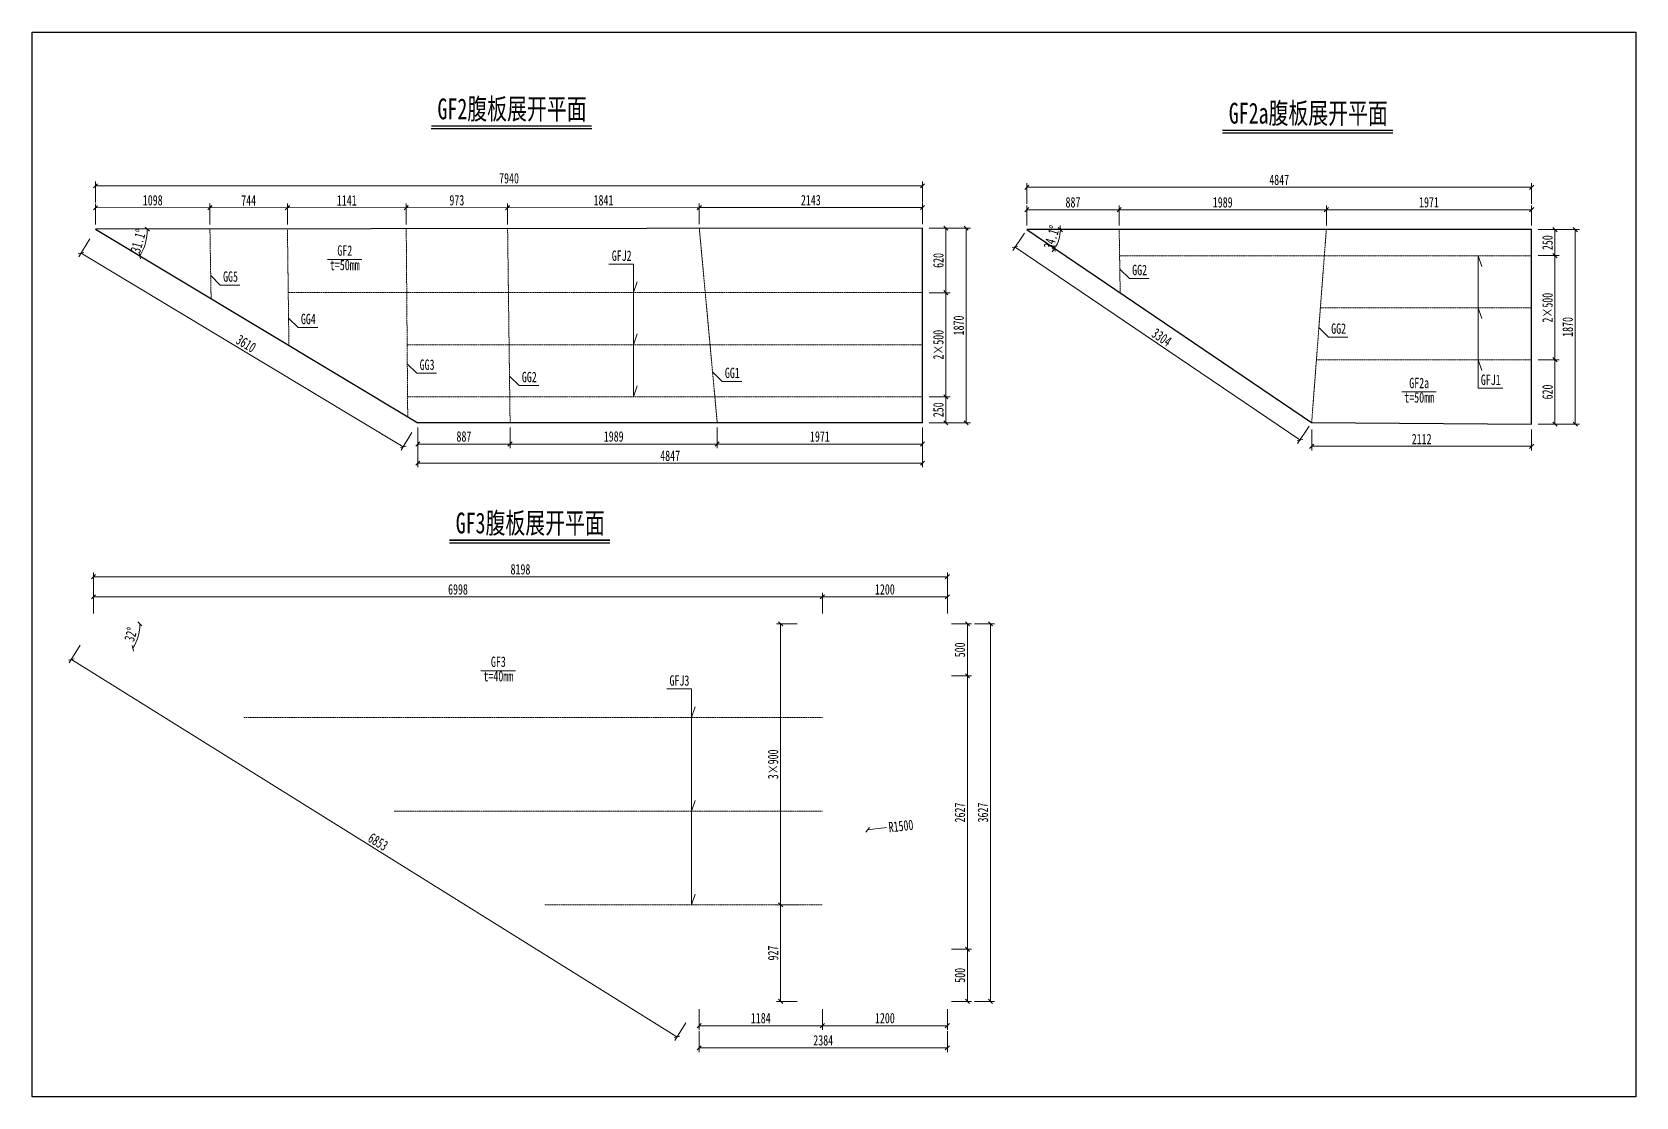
# Model space of a CAD drawing. Header units: millimetres. Extents: x -89049 to 410567, y -307459 to -100425.
# Drawn here: x 119973 to 135373, y -295945 to -285713 of the extents above; entities that cross this region are included whole.
import ezdxf
from ezdxf.enums import TextEntityAlignment as Align

# ---------------------------------------------------------------- set-up
doc = ezdxf.new("R2010")
doc.units = ezdxf.units.MM
doc.linetypes.add('DASHED', pattern=[0.75, 0.5, -0.25])
doc.layers.get('Defpoints').update_dxf_attribs({"color": 8})
for name, color, linetype, lineweight in [('文字', 7, 'Continuous', 15), ('标注线及字体', 2, 'Continuous', 15), ('细实线', 4, 'Continuous', 15), ('虚线', 7, 'DASHED', 13), ('钢板粗线', 1, 'Continuous', 25)]:
    doc.layers.add(name, color=color, linetype=linetype, lineweight=lineweight)
doc.styles.add('111', font='', dxfattribs={"width": 0.7})
doc.styles.add('BM_Dim', font='', dxfattribs={"width": 0.85})
doc.styles.get('111').set_extended_font_data('仿宋_GB2312')
doc.styles.get('BM_Dim').set_extended_font_data('仿宋_GB2312')
doc.dimstyles.new('200', dxfattribs={"dimscale": 0, "dimtxt": 2.5, "dimasz": 1, "dimexe": 1, "dimexo": 1, "dimgap": 0.6, "dimtad": 1, "dimdec": 0, "dimdsep": 46, "dimtxsty": '111', "dimblk": 'OBLIQUE', "dimcen": 0, "dimclrd": 4, "dimclre": 4, "dimclrt": 4, "dimadec": 1, "dimazin": 2, "dimtfac": 1, "dimtdec": 0, "dimtix": 1, "dimtmove": 2, "dimatfit": 3, "dimfxl": 4, "dimfxlon": 1, "dimtolj": 1, "dimlwd": -1, "dimlwe": -1, "dimarcsym": 0})

msp = doc.modelspace()

# ---------------------------------------------------------------- texts
at = {"layer": '文字', "style": 'BM_Dim', "width": 0.7}
for s, p in [('GF2', (122976.1, -287891.9)), ('GFJ2', (125634.8, -287941.5)), ('t=50mm', (122976.1, -288030.8)), ('GG2', (130607.7, -288079)), ('GG5', (121878.6, -288142)), ('GG4', (122626.1, -288549.3)), ('GG2', (132518.4, -288641.4)), ('GG3', (123766.4, -288989.1)), ('GG2', (124747.6, -289107.2)), ('GG1', (126697.2, -289067.4)), ('GF2a', (133292.3, -289164.5)), ('GFJ1', (133979.4, -289133.5)), ('t=50mm', (133292.3, -289303.4)), ('GF3', (124450.7, -291842.8)), ('t=40mm', (124450.7, -291981.7)), ('GFJ3', (126189.5, -292023.4))]:
    msp.add_text(s, height=100, dxfattribs=at).set_placement(p, align=Align.BOTTOM_CENTER)
at = {"layer": '标注线及字体', "style": '111', "width": 0.7}
for s, p in [('GF2腹板展开平面', (124582.2, -286447.4)), ('GF2a腹板展开平面', (132227.9, -286488.7)), ('GF3腹板展开平面', (124757.1, -290426.5))]:
    msp.add_text(s, height=200, dxfattribs=at).set_placement(p, align=Align.MIDDLE)
at = {"layer": '细实线', "color": 4, "insert": (128316.4, -293341.6), "char_height": 100, "attachment_point": 5, "rotation": 6.31702, "style": '111'}
msp.add_mtext('\\A1;R1500', dxfattribs=at)

# ---------------------------------------------------------------- blocks, each defined once
blk = doc.blocks.new('_Oblique')
at = {"color": 0, "linetype": 'ByBlock', "lineweight": -2}
blk.add_line((-0.5, -0.5), (0.5, 0.5), dxfattribs=at)
blk = doc.blocks.new('*D2490')
at = {"layer": 'Defpoints', "color": 0, "transparency": 16777216}
for p in [(120583, -287607), (123677, -289467), (123538, -289697)]:
    blk.add_point(p, dxfattribs=at)
at = {"layer": '细实线', "color": 4, "transparency": 16777216}
for p, q in [((120527, -287700), (120423, -287872)), ((120444, -287837), (123538, -289697)), ((123620, -289560), (123517, -289731))]:
    blk.add_line(p, q, dxfattribs=at)
at = {"layer": '细实线', "color": 4, "transparency": 16777216, "xscale": 40, "yscale": 40, "zscale": 40}
for p, rotation in [((120444, -287837), 148.9886433195761), ((123538, -289697), 328.9886433195761)]:
    blk.add_blockref('_Oblique', p, dxfattribs=dict(at, rotation=rotation))
at = {"layer": '细实线', "color": 4, "transparency": 16777216, "insert": (122028, -288706), "char_height": 100, "attachment_point": 5, "rotation": 328.9886, "style": '111'}
blk.add_mtext('\\A1;3610', dxfattribs=at)
blk = doc.blocks.new('*D2491')
at = {"layer": 'Defpoints', "color": 0, "transparency": 16777216}
for p in [(128523, -287190), (120583, -287607), (128523, -287597)]:
    blk.add_point(p, dxfattribs=at)
at = {"layer": '细实线', "color": 4, "transparency": 16777216}
for p, q in [((120583, -287350), (120583, -287150)), ((120583, -287190), (128523, -287190)), ((128523, -287350), (128523, -287150))]:
    blk.add_line(p, q, dxfattribs=at)
at = {"layer": '细实线', "color": 4, "transparency": 16777216, "xscale": 40, "yscale": 40, "zscale": 40, "rotation": 180}
blk.add_blockref('_Oblique', (120583, -287190), dxfattribs=at)
at = {"layer": '细实线', "color": 4, "transparency": 16777216, "xscale": 40, "yscale": 40, "zscale": 40}
blk.add_blockref('_Oblique', (128523, -287190), dxfattribs=at)
at = {"layer": '细实线', "color": 4, "transparency": 16777216, "insert": (124553, -287118), "char_height": 100, "attachment_point": 5, "style": '111'}
blk.add_mtext('\\A1;7940', dxfattribs=at)
blk = doc.blocks.new('*D2492')
at = {"layer": 'Defpoints', "color": 0, "transparency": 16777216}
for p in [(123677, -289467), (128523, -289467), (128523, -289855)]:
    blk.add_point(p, dxfattribs=at)
at = {"layer": '细实线', "color": 4, "transparency": 16777216}
for p, q in [((123677, -289695), (123677, -289895)), ((128523, -289695), (128523, -289895)), ((123677, -289855), (128523, -289855))]:
    blk.add_line(p, q, dxfattribs=at)
at = {"layer": '细实线', "color": 4, "transparency": 16777216, "xscale": 40, "yscale": 40, "zscale": 40, "rotation": 180}
blk.add_blockref('_Oblique', (123677, -289855), dxfattribs=at)
at = {"layer": '细实线', "color": 4, "transparency": 16777216, "xscale": 40, "yscale": 40, "zscale": 40}
blk.add_blockref('_Oblique', (128523, -289855), dxfattribs=at)
at = {"layer": '细实线', "color": 4, "transparency": 16777216, "insert": (126100, -289784), "char_height": 100, "attachment_point": 5, "style": '111'}
blk.add_mtext('\\A1;4847', dxfattribs=at)
blk = doc.blocks.new('*D2493')
at = {"layer": 'Defpoints', "color": 0, "transparency": 16777216}
for p in [(128523, -289217), (128523, -289467), (128748, -289467)]:
    blk.add_point(p, dxfattribs=at)
at = {"layer": '细实线', "color": 4, "transparency": 16777216}
for p, q in [((128588, -289217), (128788, -289217)), ((128748, -289217), (128748, -289467)), ((128588, -289467), (128788, -289467))]:
    blk.add_line(p, q, dxfattribs=at)
at = {"layer": '细实线', "color": 4, "transparency": 16777216, "xscale": 40, "yscale": 40, "zscale": 40}
for p, rotation in [((128748, -289217), 90), ((128748, -289467), 270)]:
    blk.add_blockref('_Oblique', p, dxfattribs=dict(at, rotation=rotation))
at = {"layer": '细实线', "color": 4, "transparency": 16777216, "insert": (128676, -289342), "char_height": 100, "attachment_point": 5, "rotation": 90, "style": '111'}
blk.add_mtext('\\A1;250', dxfattribs=at)
blk = doc.blocks.new('*D2494')
at = {"layer": 'Defpoints', "color": 0, "transparency": 16777216}
for p in [(128523, -288217), (128748, -288217), (128523, -289217)]:
    blk.add_point(p, dxfattribs=at)
at = {"layer": '细实线', "color": 4, "transparency": 16777216}
for p, q in [((128588, -288217), (128788, -288217)), ((128748, -289217), (128748, -288217)), ((128588, -289217), (128788, -289217))]:
    blk.add_line(p, q, dxfattribs=at)
at = {"layer": '细实线', "color": 4, "transparency": 16777216, "xscale": 40, "yscale": 40, "zscale": 40}
for p, rotation in [((128748, -288217), 90), ((128748, -289217), 270)]:
    blk.add_blockref('_Oblique', p, dxfattribs=dict(at, rotation=rotation))
at = {"layer": '细实线', "color": 4, "transparency": 16777216, "insert": (128676, -288717), "char_height": 100, "attachment_point": 5, "rotation": 90, "style": '111'}
blk.add_mtext('\\A1;2×500', dxfattribs=at)
blk = doc.blocks.new('*D2495')
at = {"layer": 'Defpoints', "color": 0, "transparency": 16777216}
for p in [(128523, -287597), (128748, -287597), (128523, -288217)]:
    blk.add_point(p, dxfattribs=at)
at = {"layer": '细实线', "color": 4, "transparency": 16777216}
for p, q in [((128588, -287597), (128788, -287597)), ((128748, -288217), (128748, -287597)), ((128588, -288217), (128788, -288217))]:
    blk.add_line(p, q, dxfattribs=at)
at = {"layer": '细实线', "color": 4, "transparency": 16777216, "xscale": 40, "yscale": 40, "zscale": 40}
for p, rotation in [((128748, -287597), 90), ((128748, -288217), 270)]:
    blk.add_blockref('_Oblique', p, dxfattribs=dict(at, rotation=rotation))
at = {"layer": '细实线', "color": 4, "transparency": 16777216, "insert": (128676, -287907), "char_height": 100, "attachment_point": 5, "rotation": 90, "style": '111'}
blk.add_mtext('\\A1;620', dxfattribs=at)
blk = doc.blocks.new('*D2496')
at = {"layer": 'Defpoints', "color": 0, "transparency": 16777216}
for p in [(128704, -287597), (128704, -289467), (128943, -289467)]:
    blk.add_point(p, dxfattribs=at)
at = {"layer": '细实线', "color": 4, "transparency": 16777216}
for p, q in [((128783, -287597), (128983, -287597)), ((128943, -287597), (128943, -289467)), ((128783, -289467), (128983, -289467))]:
    blk.add_line(p, q, dxfattribs=at)
at = {"layer": '细实线', "color": 4, "transparency": 16777216, "xscale": 40, "yscale": 40, "zscale": 40}
for p, rotation in [((128943, -287597), 90), ((128943, -289467), 270)]:
    blk.add_blockref('_Oblique', p, dxfattribs=dict(at, rotation=rotation))
at = {"layer": '细实线', "color": 4, "transparency": 16777216, "insert": (128871, -288532), "char_height": 100, "attachment_point": 5, "rotation": 90, "style": '111'}
blk.add_mtext('\\A1;1870', dxfattribs=at)
blk = doc.blocks.new('*D2497')
at = {"layer": 'Defpoints', "color": 0, "transparency": 16777216}
for p in [(134372, -287611), (134596, -287611), (134372, -287861)]:
    blk.add_point(p, dxfattribs=at)
at = {"layer": '细实线', "color": 4, "transparency": 16777216}
for p, q in [((134436, -287611), (134636, -287611)), ((134596, -287861), (134596, -287611)), ((134436, -287861), (134636, -287861))]:
    blk.add_line(p, q, dxfattribs=at)
at = {"layer": '细实线', "color": 4, "transparency": 16777216, "xscale": 40, "yscale": 40, "zscale": 40}
for p, rotation in [((134596, -287611), 90), ((134596, -287861), 270)]:
    blk.add_blockref('_Oblique', p, dxfattribs=dict(at, rotation=rotation))
at = {"layer": '细实线', "color": 4, "transparency": 16777216, "insert": (134525, -287736), "char_height": 100, "attachment_point": 5, "rotation": 90, "style": '111'}
blk.add_mtext('\\A1;250', dxfattribs=at)
blk = doc.blocks.new('*D2498')
at = {"layer": 'Defpoints', "color": 0, "transparency": 16777216}
for p in [(134372, -287861), (134372, -288861), (134596, -288861)]:
    blk.add_point(p, dxfattribs=at)
at = {"layer": '细实线', "color": 4, "transparency": 16777216}
for p, q in [((134436, -287861), (134636, -287861)), ((134596, -287861), (134596, -288861)), ((134436, -288861), (134636, -288861))]:
    blk.add_line(p, q, dxfattribs=at)
at = {"layer": '细实线', "color": 4, "transparency": 16777216, "xscale": 40, "yscale": 40, "zscale": 40}
for p, rotation in [((134596, -287861), 90), ((134596, -288861), 270)]:
    blk.add_blockref('_Oblique', p, dxfattribs=dict(at, rotation=rotation))
at = {"layer": '细实线', "color": 4, "transparency": 16777216, "insert": (134525, -288361), "char_height": 100, "attachment_point": 5, "rotation": 90, "style": '111'}
blk.add_mtext('\\A1;2×500', dxfattribs=at)
blk = doc.blocks.new('*D2499')
at = {"layer": 'Defpoints', "color": 0, "transparency": 16777216}
for p in [(134372, -288861), (134372, -289481), (134596, -289481)]:
    blk.add_point(p, dxfattribs=at)
at = {"layer": '细实线', "color": 4, "transparency": 16777216}
for p, q in [((134436, -288861), (134636, -288861)), ((134596, -288861), (134596, -289481)), ((134436, -289481), (134636, -289481))]:
    blk.add_line(p, q, dxfattribs=at)
at = {"layer": '细实线', "color": 4, "transparency": 16777216, "xscale": 40, "yscale": 40, "zscale": 40}
for p, rotation in [((134596, -288861), 90), ((134596, -289481), 270)]:
    blk.add_blockref('_Oblique', p, dxfattribs=dict(at, rotation=rotation))
at = {"layer": '细实线', "color": 4, "transparency": 16777216, "insert": (134525, -289171), "char_height": 100, "attachment_point": 5, "rotation": 90, "style": '111'}
blk.add_mtext('\\A1;620', dxfattribs=at)
blk = doc.blocks.new('*D2500')
at = {"layer": 'Defpoints', "color": 0, "transparency": 16777216}
for p in [(134552, -287611), (134791, -287611), (134553, -289481)]:
    blk.add_point(p, dxfattribs=at)
at = {"layer": '细实线', "color": 4, "transparency": 16777216}
for p, q in [((134631, -287611), (134831, -287611)), ((134791, -289481), (134791, -287611)), ((134631, -289481), (134831, -289481))]:
    blk.add_line(p, q, dxfattribs=at)
at = {"layer": '细实线', "color": 4, "transparency": 16777216, "xscale": 40, "yscale": 40, "zscale": 40}
for p, rotation in [((134791, -287611), 90), ((134791, -289481), 270)]:
    blk.add_blockref('_Oblique', p, dxfattribs=dict(at, rotation=rotation))
at = {"layer": '细实线', "color": 4, "transparency": 16777216, "insert": (134719, -288546), "char_height": 100, "attachment_point": 5, "rotation": 90, "style": '111'}
blk.add_mtext('\\A1;1870', dxfattribs=at)
blk = doc.blocks.new('*D2501')
at = {"layer": 'Defpoints', "color": 0, "transparency": 16777216}
for p in [(134372, -287204), (129525, -287611), (134372, -287611)]:
    blk.add_point(p, dxfattribs=at)
at = {"layer": '细实线', "color": 4, "transparency": 16777216}
for p, q in [((129525, -287364), (129525, -287164)), ((129525, -287204), (134372, -287204)), ((134372, -287364), (134372, -287164))]:
    blk.add_line(p, q, dxfattribs=at)
at = {"layer": '细实线', "color": 4, "transparency": 16777216, "xscale": 40, "yscale": 40, "zscale": 40, "rotation": 180}
blk.add_blockref('_Oblique', (129525, -287204), dxfattribs=at)
at = {"layer": '细实线', "color": 4, "transparency": 16777216, "xscale": 40, "yscale": 40, "zscale": 40}
blk.add_blockref('_Oblique', (134372, -287204), dxfattribs=at)
at = {"layer": '细实线', "color": 4, "transparency": 16777216, "insert": (131948, -287133), "char_height": 100, "attachment_point": 5, "style": '111'}
blk.add_mtext('\\A1;4847', dxfattribs=at)
blk = doc.blocks.new('*D2502')
at = {"layer": 'Defpoints', "color": 0, "transparency": 16777216}
for p in [(132260, -289466), (134372, -289481), (134372, -289693)]:
    blk.add_point(p, dxfattribs=at)
at = {"layer": '细实线', "color": 4, "transparency": 16777216}
for p, q in [((132260, -289533), (132260, -289733)), ((134372, -289533), (134372, -289733)), ((132260, -289693), (134372, -289693))]:
    blk.add_line(p, q, dxfattribs=at)
at = {"layer": '细实线', "color": 4, "transparency": 16777216, "xscale": 40, "yscale": 40, "zscale": 40, "rotation": 180}
blk.add_blockref('_Oblique', (132260, -289693), dxfattribs=at)
at = {"layer": '细实线', "color": 4, "transparency": 16777216, "xscale": 40, "yscale": 40, "zscale": 40}
blk.add_blockref('_Oblique', (134372, -289693), dxfattribs=at)
at = {"layer": '细实线', "color": 4, "transparency": 16777216, "insert": (133316, -289623), "char_height": 100, "attachment_point": 5, "style": '111'}
blk.add_mtext('\\A1;2112', dxfattribs=at)
blk = doc.blocks.new('*D2503')
at = {"layer": 'Defpoints', "color": 0, "transparency": 16777216}
for p in [(129525, -287611), (132260, -289466), (132147, -289632)]:
    blk.add_point(p, dxfattribs=at)
at = {"layer": '细实线', "color": 4, "transparency": 16777216}
for p, q in [((129502, -287645), (129390, -287811)), ((129412, -287778), (132147, -289632)), ((132237, -289500), (132124, -289665))]:
    blk.add_line(p, q, dxfattribs=at)
at = {"layer": '细实线', "color": 4, "transparency": 16777216, "xscale": 40, "yscale": 40, "zscale": 40}
for p, rotation in [((129412, -287778), 145.8591659560655), ((132147, -289632), 325.8591659560655)]:
    blk.add_blockref('_Oblique', p, dxfattribs=dict(at, rotation=rotation))
at = {"layer": '细实线', "color": 4, "transparency": 16777216, "insert": (130820, -288646), "char_height": 100, "attachment_point": 5, "rotation": 325.8592, "style": '111'}
blk.add_mtext('\\A1;3304', dxfattribs=at)
blk = doc.blocks.new('*D2504')
at = {"layer": 'Defpoints', "color": 0, "transparency": 16777216}
for p in [(120582, -287402), (120583, -287607), (121681, -287605)]:
    blk.add_point(p, dxfattribs=at)
at = {"layer": '细实线', "color": 4, "transparency": 16777216}
for p, q in [((120583, -287562), (120582, -287362)), ((121681, -287560), (121681, -287360)), ((121681, -287400), (120582, -287402))]:
    blk.add_line(p, q, dxfattribs=at)
at = {"layer": '细实线', "color": 4, "transparency": 16777216, "xscale": 40, "yscale": 40, "zscale": 40}
for p, rotation in [((120582, -287402), 180.0707305830578), ((121681, -287400), 0.0707305830578519)]:
    blk.add_blockref('_Oblique', p, dxfattribs=dict(at, rotation=rotation))
at = {"layer": '细实线', "color": 4, "transparency": 16777216, "insert": (121132, -287329), "char_height": 100, "attachment_point": 5, "rotation": 0.0707, "style": '111'}
blk.add_mtext('\\A1;1098', dxfattribs=at)
blk = doc.blocks.new('*D2505')
at = {"layer": 'Defpoints', "color": 0, "transparency": 16777216}
for p in [(122425, -287400), (121681, -287605), (122425, -287605)]:
    blk.add_point(p, dxfattribs=at)
at = {"layer": '细实线', "color": 4, "transparency": 16777216}
for p, q in [((121681, -287561), (121681, -287361)), ((122425, -287560), (122425, -287360)), ((121681, -287401), (122425, -287400))]:
    blk.add_line(p, q, dxfattribs=at)
at = {"layer": '细实线', "color": 4, "transparency": 16777216, "xscale": 40, "yscale": 40, "zscale": 40}
for p, rotation in [((121681, -287401), 180.0707305848575), ((122425, -287400), 0.07073058485754395)]:
    blk.add_blockref('_Oblique', p, dxfattribs=dict(at, rotation=rotation))
at = {"layer": '细实线', "color": 4, "transparency": 16777216, "insert": (122053, -287330), "char_height": 100, "attachment_point": 5, "rotation": 0.0707, "style": '111'}
blk.add_mtext('\\A1;744', dxfattribs=at)
blk = doc.blocks.new('*D2506')
at = {"layer": 'Defpoints', "color": 0, "transparency": 16777216}
for p in [(123566, -287400), (122425, -287605), (123566, -287603)]:
    blk.add_point(p, dxfattribs=at)
at = {"layer": '细实线', "color": 4, "transparency": 16777216}
for p, q in [((122425, -287561), (122425, -287361)), ((123566, -287560), (123566, -287360)), ((122425, -287401), (123566, -287400))]:
    blk.add_line(p, q, dxfattribs=at)
at = {"layer": '细实线', "color": 4, "transparency": 16777216, "xscale": 40, "yscale": 40, "zscale": 40}
for p, rotation in [((122425, -287401), 180.0707305837583), ((123566, -287400), 0.07073058375834834)]:
    blk.add_blockref('_Oblique', p, dxfattribs=dict(at, rotation=rotation))
at = {"layer": '细实线', "color": 4, "transparency": 16777216, "insert": (122995, -287330), "char_height": 100, "attachment_point": 5, "rotation": 0.0707, "style": '111'}
blk.add_mtext('\\A1;1141', dxfattribs=at)
blk = doc.blocks.new('*D2507')
at = {"layer": 'Defpoints', "color": 0, "transparency": 16777216}
for p in [(124539, -287400), (123566, -287603), (124540, -287602)]:
    blk.add_point(p, dxfattribs=at)
at = {"layer": '细实线', "color": 4, "transparency": 16777216}
for p, q in [((123566, -287561), (123566, -287361)), ((124539, -287560), (124539, -287360)), ((123566, -287401), (124539, -287400))]:
    blk.add_line(p, q, dxfattribs=at)
at = {"layer": '细实线', "color": 4, "transparency": 16777216, "xscale": 40, "yscale": 40, "zscale": 40}
for p, rotation in [((123566, -287401), 180.0707305832941), ((124539, -287400), 0.0707305832941225)]:
    blk.add_blockref('_Oblique', p, dxfattribs=dict(at, rotation=rotation))
at = {"layer": '细实线', "color": 4, "transparency": 16777216, "insert": (124052, -287329), "char_height": 100, "attachment_point": 5, "rotation": 0.0707, "style": '111'}
blk.add_mtext('\\A1;973', dxfattribs=at)
blk = doc.blocks.new('*D2508')
at = {"layer": 'Defpoints', "color": 0, "transparency": 16777216}
for p in [(126380, -287399), (124540, -287602), (126380, -287600)]:
    blk.add_point(p, dxfattribs=at)
at = {"layer": '细实线', "color": 4, "transparency": 16777216}
for p, q in [((124539, -287561), (124539, -287361)), ((126380, -287559), (126380, -287359)), ((124539, -287401), (126380, -287399))]:
    blk.add_line(p, q, dxfattribs=at)
at = {"layer": '细实线', "color": 4, "transparency": 16777216, "xscale": 40, "yscale": 40, "zscale": 40}
for p, rotation in [((124539, -287401), 180.0707305840442), ((126380, -287399), 0.07073058404422762)]:
    blk.add_blockref('_Oblique', p, dxfattribs=dict(at, rotation=rotation))
at = {"layer": '细实线', "color": 4, "transparency": 16777216, "insert": (125460, -287329), "char_height": 100, "attachment_point": 5, "rotation": 0.0707, "style": '111'}
blk.add_mtext('\\A1;1841', dxfattribs=at)
blk = doc.blocks.new('*D2509')
at = {"layer": 'Defpoints', "color": 0, "transparency": 16777216}
for p in [(128523, -287398), (126380, -287600), (128523, -287597)]:
    blk.add_point(p, dxfattribs=at)
at = {"layer": '细实线', "color": 4, "transparency": 16777216}
for p, q in [((126380, -287560), (126380, -287360)), ((128523, -287557), (128523, -287358)), ((126380, -287400), (128523, -287398))]:
    blk.add_line(p, q, dxfattribs=at)
at = {"layer": '细实线', "color": 4, "transparency": 16777216, "xscale": 40, "yscale": 40, "zscale": 40}
for p, rotation in [((126380, -287400), 180.0707305837855), ((128523, -287398), 0.07073058378547951)]:
    blk.add_blockref('_Oblique', p, dxfattribs=dict(at, rotation=rotation))
at = {"layer": '细实线', "color": 4, "transparency": 16777216, "insert": (127451, -287328), "char_height": 100, "attachment_point": 5, "rotation": 0.0707, "style": '111'}
blk.add_mtext('\\A1;2143', dxfattribs=at)
blk = doc.blocks.new('*D2510')
at = {"layer": 'Defpoints', "color": 0, "transparency": 16777216}
for p in [(123677, -289467), (124563, -289467), (124563, -289671)]:
    blk.add_point(p, dxfattribs=at)
at = {"layer": '细实线', "color": 4, "transparency": 16777216}
for p, q in [((123677, -289511), (123677, -289711)), ((124563, -289511), (124563, -289711)), ((123677, -289671), (124563, -289671))]:
    blk.add_line(p, q, dxfattribs=at)
at = {"layer": '细实线', "color": 4, "transparency": 16777216, "xscale": 40, "yscale": 40, "zscale": 40, "rotation": 180}
blk.add_blockref('_Oblique', (123677, -289671), dxfattribs=at)
at = {"layer": '细实线', "color": 4, "transparency": 16777216, "xscale": 40, "yscale": 40, "zscale": 40}
blk.add_blockref('_Oblique', (124563, -289671), dxfattribs=at)
at = {"layer": '细实线', "color": 4, "transparency": 16777216, "insert": (124120, -289599), "char_height": 100, "attachment_point": 5, "style": '111'}
blk.add_mtext('\\A1;887', dxfattribs=at)
blk = doc.blocks.new('*D2511')
at = {"layer": 'Defpoints', "color": 0, "transparency": 16777216}
for p in [(124563, -289467), (126552, -289467), (126552, -289671)]:
    blk.add_point(p, dxfattribs=at)
at = {"layer": '细实线', "color": 4, "transparency": 16777216}
for p, q in [((124563, -289511), (124563, -289711)), ((126552, -289511), (126552, -289711)), ((124563, -289671), (126552, -289671))]:
    blk.add_line(p, q, dxfattribs=at)
at = {"layer": '细实线', "color": 4, "transparency": 16777216, "xscale": 40, "yscale": 40, "zscale": 40, "rotation": 180}
blk.add_blockref('_Oblique', (124563, -289671), dxfattribs=at)
at = {"layer": '细实线', "color": 4, "transparency": 16777216, "xscale": 40, "yscale": 40, "zscale": 40}
blk.add_blockref('_Oblique', (126552, -289671), dxfattribs=at)
at = {"layer": '细实线', "color": 4, "transparency": 16777216, "insert": (125558, -289599), "char_height": 100, "attachment_point": 5, "style": '111'}
blk.add_mtext('\\A1;1989', dxfattribs=at)
blk = doc.blocks.new('*D2512')
at = {"layer": 'Defpoints', "color": 0, "transparency": 16777216}
for p in [(126552, -289467), (128523, -289467), (128523, -289671)]:
    blk.add_point(p, dxfattribs=at)
at = {"layer": '细实线', "color": 4, "transparency": 16777216}
for p, q in [((126552, -289511), (126552, -289711)), ((128523, -289511), (128523, -289711)), ((126552, -289671), (128523, -289671))]:
    blk.add_line(p, q, dxfattribs=at)
at = {"layer": '细实线', "color": 4, "transparency": 16777216, "xscale": 40, "yscale": 40, "zscale": 40}
for p, rotation in [((126552, -289671), 180.0000000000034), ((128523, -289671), 3.384346309617674e-12)]:
    blk.add_blockref('_Oblique', p, dxfattribs=dict(at, rotation=rotation))
at = {"layer": '细实线', "color": 4, "transparency": 16777216, "insert": (127538, -289599), "char_height": 100, "attachment_point": 5, "style": '111'}
blk.add_mtext('\\A1;1971', dxfattribs=at)
blk = doc.blocks.new('*D2513')
at = {"layer": 'Defpoints', "color": 0, "transparency": 16777216}
for p in [(130412, -287420), (129525, -287611), (130412, -287611)]:
    blk.add_point(p, dxfattribs=at)
at = {"layer": '细实线', "color": 4, "transparency": 16777216}
for p, q in [((129525, -287571), (129525, -287380)), ((129525, -287420), (130412, -287420)), ((130412, -287571), (130412, -287380))]:
    blk.add_line(p, q, dxfattribs=at)
at = {"layer": '细实线', "color": 4, "transparency": 16777216, "xscale": 40, "yscale": 40, "zscale": 40, "rotation": 180}
blk.add_blockref('_Oblique', (129525, -287420), dxfattribs=at)
at = {"layer": '细实线', "color": 4, "transparency": 16777216, "xscale": 40, "yscale": 40, "zscale": 40}
blk.add_blockref('_Oblique', (130412, -287420), dxfattribs=at)
at = {"layer": '细实线', "color": 4, "transparency": 16777216, "insert": (129968, -287349), "char_height": 100, "attachment_point": 5, "style": '111'}
blk.add_mtext('\\A1;887', dxfattribs=at)
blk = doc.blocks.new('*D2514')
at = {"layer": 'Defpoints', "color": 0, "transparency": 16777216}
for p in [(132401, -287420), (130412, -287611), (132401, -287611)]:
    blk.add_point(p, dxfattribs=at)
at = {"layer": '细实线', "color": 4, "transparency": 16777216}
for p, q in [((130412, -287571), (130412, -287380)), ((130412, -287420), (132401, -287420)), ((132401, -287571), (132401, -287380))]:
    blk.add_line(p, q, dxfattribs=at)
at = {"layer": '细实线', "color": 4, "transparency": 16777216, "xscale": 40, "yscale": 40, "zscale": 40, "rotation": 180}
blk.add_blockref('_Oblique', (130412, -287420), dxfattribs=at)
at = {"layer": '细实线', "color": 4, "transparency": 16777216, "xscale": 40, "yscale": 40, "zscale": 40}
blk.add_blockref('_Oblique', (132401, -287420), dxfattribs=at)
at = {"layer": '细实线', "color": 4, "transparency": 16777216, "insert": (131406, -287349), "char_height": 100, "attachment_point": 5, "style": '111'}
blk.add_mtext('\\A1;1989', dxfattribs=at)
blk = doc.blocks.new('*D2515')
at = {"layer": 'Defpoints', "color": 0, "transparency": 16777216}
for p in [(134372, -287420), (132401, -287611), (134372, -287611)]:
    blk.add_point(p, dxfattribs=at)
at = {"layer": '细实线', "color": 4, "transparency": 16777216}
for p, q in [((132401, -287571), (132401, -287380)), ((132401, -287420), (134372, -287420)), ((134372, -287571), (134372, -287380))]:
    blk.add_line(p, q, dxfattribs=at)
at = {"layer": '细实线', "color": 4, "transparency": 16777216, "xscale": 40, "yscale": 40, "zscale": 40}
for p, rotation in [((132401, -287420), 180.0000000000051), ((134372, -287420), 5.076519464546457e-12)]:
    blk.add_blockref('_Oblique', p, dxfattribs=dict(at, rotation=rotation))
at = {"layer": '细实线', "color": 4, "transparency": 16777216, "insert": (133386, -287349), "char_height": 100, "attachment_point": 5, "style": '111'}
blk.add_mtext('\\A1;1971', dxfattribs=at)
blk = doc.blocks.new('*D2542')
at = {"layer": 'Defpoints', "color": 0, "transparency": 16777216}
for p in [(120583, -287607), (120583, -287607), (128523, -287597), (121048, -287782), (123677, -289467)]:
    blk.add_point(p, dxfattribs=at)
at = {"layer": '细实线', "color": 4, "transparency": 16777216}
blk.add_arc((120583, -287607), 497, 328.9886, 0.0707, dxfattribs=at)
at = {"layer": '细实线', "color": 4, "transparency": 16777216, "xscale": 40, "yscale": 40, "zscale": 40}
for p, rotation in [((121080, -287606), 90.0707305837841), ((121009, -287863), 238.9886433195737)]:
    blk.add_blockref('_Oblique', p, dxfattribs=dict(at, rotation=rotation))
at = {"layer": '细实线', "color": 4, "transparency": 16777216, "insert": (120993, -287720), "char_height": 100, "attachment_point": 5, "rotation": 74.5297, "style": '111'}
blk.add_mtext('\\A1;31.1%%d', dxfattribs=at)
blk = doc.blocks.new('*D2543')
at = {"layer": 'Defpoints', "color": 0, "transparency": 16777216}
for p in [(129525, -287611), (129525, -287611), (134372, -287611), (129840, -287679), (132260, -289466)]:
    blk.add_point(p, dxfattribs=at)
at = {"layer": '细实线', "color": 4, "transparency": 16777216}
for start, end in [(325.8592, 0), (0, 7.1214), (318.7377, 325.8592)]:
    blk.add_arc((129525, -287611), 322, start, end, dxfattribs=at)
at = {"layer": '细实线', "color": 4, "transparency": 16777216, "xscale": 40, "yscale": 40, "zscale": 40}
for p, rotation in [((129847, -287611), 270), ((129792, -287792), 55.85916595606803)]:
    blk.add_blockref('_Oblique', p, dxfattribs=dict(at, rotation=rotation))
at = {"layer": '细实线', "color": 4, "transparency": 16777216, "insert": (129764, -287685), "char_height": 100, "attachment_point": 5, "rotation": 72.9296, "style": '111'}
blk.add_mtext('\\A1;34.1%%d', dxfattribs=at)
blk = doc.blocks.new('*D4774')
at = {"layer": 'Defpoints', "color": 0, "transparency": 16777216}
for p in [(127562, -291140), (128762, -291399), (127562, -292299)]:
    blk.add_point(p, dxfattribs=at)
at = {"layer": '细实线', "color": 4, "transparency": 16777216}
for p, q in [((127562, -291300), (127562, -291100)), ((128762, -291140), (127562, -291140)), ((128762, -291300), (128762, -291100))]:
    blk.add_line(p, q, dxfattribs=at)
at = {"layer": '细实线', "color": 4, "transparency": 16777216, "xscale": 40, "yscale": 40, "zscale": 40, "rotation": 180}
blk.add_blockref('_Oblique', (127562, -291140), dxfattribs=at)
at = {"layer": '细实线', "color": 4, "transparency": 16777216, "xscale": 40, "yscale": 40, "zscale": 40}
blk.add_blockref('_Oblique', (128762, -291140), dxfattribs=at)
at = {"layer": '细实线', "color": 4, "transparency": 16777216, "insert": (128162, -291068), "char_height": 100, "attachment_point": 5, "style": '111'}
blk.add_mtext('\\A1;1200', dxfattribs=at)
blk = doc.blocks.new('*D4775')
at = {"layer": 'Defpoints', "color": 0, "transparency": 16777216}
for p in [(120564, -291140), (120564, -291399), (127562, -292299)]:
    blk.add_point(p, dxfattribs=at)
at = {"layer": '细实线', "color": 4, "transparency": 16777216}
for p, q in [((120564, -291300), (120564, -291100)), ((127562, -291140), (120564, -291140)), ((127562, -291300), (127562, -291100))]:
    blk.add_line(p, q, dxfattribs=at)
at = {"layer": '细实线', "color": 4, "transparency": 16777216, "xscale": 40, "yscale": 40, "zscale": 40, "rotation": 180}
blk.add_blockref('_Oblique', (120564, -291140), dxfattribs=at)
at = {"layer": '细实线', "color": 4, "transparency": 16777216, "xscale": 40, "yscale": 40, "zscale": 40}
blk.add_blockref('_Oblique', (127562, -291140), dxfattribs=at)
at = {"layer": '细实线', "color": 4, "transparency": 16777216, "insert": (124063, -291068), "char_height": 100, "attachment_point": 5, "style": '111'}
blk.add_mtext('\\A1;6998', dxfattribs=at)
blk = doc.blocks.new('*D4776')
at = {"layer": 'Defpoints', "color": 0, "transparency": 16777216}
for p in [(120564, -290946), (128762, -291205), (120564, -291399)]:
    blk.add_point(p, dxfattribs=at)
at = {"layer": '细实线', "color": 4, "transparency": 16777216}
for p, q in [((120564, -291106), (120564, -290906)), ((128762, -290946), (120564, -290946)), ((128762, -291106), (128762, -290906))]:
    blk.add_line(p, q, dxfattribs=at)
at = {"layer": '细实线', "color": 4, "transparency": 16777216, "xscale": 40, "yscale": 40, "zscale": 40, "rotation": 180}
blk.add_blockref('_Oblique', (120564, -290946), dxfattribs=at)
at = {"layer": '细实线', "color": 4, "transparency": 16777216, "xscale": 40, "yscale": 40, "zscale": 40}
blk.add_blockref('_Oblique', (128762, -290946), dxfattribs=at)
at = {"layer": '细实线', "color": 4, "transparency": 16777216, "insert": (124663, -290875), "char_height": 100, "attachment_point": 5, "style": '111'}
blk.add_mtext('\\A1;8198', dxfattribs=at)
blk = doc.blocks.new('*D4777')
at = {"layer": 'Defpoints', "color": 0, "transparency": 16777216}
for p in [(128762, -291399), (128762, -291899), (128955, -291899)]:
    blk.add_point(p, dxfattribs=at)
at = {"layer": '细实线', "color": 4, "transparency": 16777216}
for p, q in [((128802, -291399), (128995, -291399)), ((128955, -291399), (128955, -291899)), ((128802, -291899), (128995, -291899))]:
    blk.add_line(p, q, dxfattribs=at)
at = {"layer": '细实线', "color": 4, "transparency": 16777216, "xscale": 40, "yscale": 40, "zscale": 40}
for p, rotation in [((128955, -291399), 90), ((128955, -291899), 270)]:
    blk.add_blockref('_Oblique', p, dxfattribs=dict(at, rotation=rotation))
at = {"layer": '细实线', "color": 4, "transparency": 16777216, "insert": (128883, -291649), "char_height": 100, "attachment_point": 5, "rotation": 90, "style": '111'}
blk.add_mtext('\\A1;500', dxfattribs=at)
blk = doc.blocks.new('*D4778')
at = {"layer": 'Defpoints', "color": 0, "transparency": 16777216}
for p in [(128762, -294526), (128762, -295026), (128955, -295026)]:
    blk.add_point(p, dxfattribs=at)
at = {"layer": '细实线', "color": 4, "transparency": 16777216}
for p, q in [((128802, -294526), (128995, -294526)), ((128955, -294526), (128955, -295026)), ((128802, -295026), (128995, -295026))]:
    blk.add_line(p, q, dxfattribs=at)
at = {"layer": '细实线', "color": 4, "transparency": 16777216, "xscale": 40, "yscale": 40, "zscale": 40}
for p, rotation in [((128955, -294526), 90), ((128955, -295026), 270)]:
    blk.add_blockref('_Oblique', p, dxfattribs=dict(at, rotation=rotation))
at = {"layer": '细实线', "color": 4, "transparency": 16777216, "insert": (128883, -294776), "char_height": 100, "attachment_point": 5, "rotation": 90, "style": '111'}
blk.add_mtext('\\A1;500', dxfattribs=at)
blk = doc.blocks.new('*D4779')
at = {"layer": 'Defpoints', "color": 0, "transparency": 16777216}
for p in [(128762, -291899), (128762, -294526), (128955, -294526)]:
    blk.add_point(p, dxfattribs=at)
at = {"layer": '细实线', "color": 4, "transparency": 16777216}
for p, q in [((128802, -291899), (128995, -291899)), ((128955, -291899), (128955, -294526)), ((128802, -294526), (128995, -294526))]:
    blk.add_line(p, q, dxfattribs=at)
at = {"layer": '细实线', "color": 4, "transparency": 16777216, "xscale": 40, "yscale": 40, "zscale": 40}
for p, rotation in [((128955, -291899), 90), ((128955, -294526), 270)]:
    blk.add_blockref('_Oblique', p, dxfattribs=dict(at, rotation=rotation))
at = {"layer": '细实线', "color": 4, "transparency": 16777216, "insert": (128883, -293212), "char_height": 100, "attachment_point": 5, "rotation": 90, "style": '111'}
blk.add_mtext('\\A1;2627', dxfattribs=at)
blk = doc.blocks.new('*D4780')
at = {"layer": 'Defpoints', "color": 0, "transparency": 16777216}
for p in [(128983, -291399), (128983, -295026), (129176, -295026)]:
    blk.add_point(p, dxfattribs=at)
at = {"layer": '细实线', "color": 4, "transparency": 16777216}
for p, q in [((129023, -291399), (129216, -291399)), ((129176, -291399), (129176, -295026)), ((129023, -295026), (129216, -295026))]:
    blk.add_line(p, q, dxfattribs=at)
at = {"layer": '细实线', "color": 4, "transparency": 16777216, "xscale": 40, "yscale": 40, "zscale": 40}
for p, rotation in [((129176, -291399), 90), ((129176, -295026), 270)]:
    blk.add_blockref('_Oblique', p, dxfattribs=dict(at, rotation=rotation))
at = {"layer": '细实线', "color": 4, "transparency": 16777216, "insert": (129104, -293212), "char_height": 100, "attachment_point": 5, "rotation": 90, "style": '111'}
blk.add_mtext('\\A1;3627', dxfattribs=at)
blk = doc.blocks.new('*D4784')
at = {"layer": 'Defpoints', "color": 0, "transparency": 16777216}
for p in [(127161, -291399), (127476, -291399), (127476, -294099)]:
    blk.add_point(p, dxfattribs=at)
at = {"layer": '细实线', "color": 4, "transparency": 16777216}
for p, q in [((127321, -291399), (127121, -291399)), ((127161, -294099), (127161, -291399)), ((127321, -294099), (127121, -294099))]:
    blk.add_line(p, q, dxfattribs=at)
at = {"layer": '细实线', "color": 4, "transparency": 16777216, "xscale": 40, "yscale": 40, "zscale": 40}
for p, rotation in [((127161, -291399), 90), ((127161, -294099), 270)]:
    blk.add_blockref('_Oblique', p, dxfattribs=dict(at, rotation=rotation))
at = {"layer": '细实线', "color": 4, "transparency": 16777216, "insert": (127089, -292749), "char_height": 100, "attachment_point": 5, "rotation": 90, "style": '111'}
blk.add_mtext('\\A1;3×900', dxfattribs=at)
blk = doc.blocks.new('*D4785')
at = {"layer": 'Defpoints', "color": 0, "transparency": 16777216}
for p in [(127161, -294099), (127476, -294099), (127476, -295026)]:
    blk.add_point(p, dxfattribs=at)
at = {"layer": '细实线', "color": 4, "transparency": 16777216}
for p, q in [((127321, -294099), (127121, -294099)), ((127161, -295026), (127161, -294099)), ((127321, -295026), (127121, -295026))]:
    blk.add_line(p, q, dxfattribs=at)
at = {"layer": '细实线', "color": 4, "transparency": 16777216, "xscale": 40, "yscale": 40, "zscale": 40}
for p, rotation in [((127161, -294099), 90), ((127161, -295026), 270)]:
    blk.add_blockref('_Oblique', p, dxfattribs=dict(at, rotation=rotation))
at = {"layer": '细实线', "color": 4, "transparency": 16777216, "insert": (127089, -294562), "char_height": 100, "attachment_point": 5, "rotation": 90, "style": '111'}
blk.add_mtext('\\A1;927', dxfattribs=at)
blk = doc.blocks.new('*D4786')
at = {"layer": 'Defpoints', "color": 0, "transparency": 16777216}
for p in [(127562, -294099), (128762, -295026), (127562, -295260)]:
    blk.add_point(p, dxfattribs=at)
at = {"layer": '细实线', "color": 4, "transparency": 16777216}
for p, q in [((127562, -295100), (127562, -295300)), ((128762, -295100), (128762, -295300)), ((128762, -295260), (127562, -295260))]:
    blk.add_line(p, q, dxfattribs=at)
at = {"layer": '细实线', "color": 4, "transparency": 16777216, "xscale": 40, "yscale": 40, "zscale": 40, "rotation": 180}
blk.add_blockref('_Oblique', (127562, -295260), dxfattribs=at)
at = {"layer": '细实线', "color": 4, "transparency": 16777216, "xscale": 40, "yscale": 40, "zscale": 40}
blk.add_blockref('_Oblique', (128762, -295260), dxfattribs=at)
at = {"layer": '细实线', "color": 4, "transparency": 16777216, "insert": (128162, -295188), "char_height": 100, "attachment_point": 5, "style": '111'}
blk.add_mtext('\\A1;1200', dxfattribs=at)
blk = doc.blocks.new('*D4787')
at = {"layer": 'Defpoints', "color": 0, "transparency": 16777216}
for p in [(127562, -294099), (126378, -295026), (126378, -295260)]:
    blk.add_point(p, dxfattribs=at)
at = {"layer": '细实线', "color": 4, "transparency": 16777216}
for p, q in [((126378, -295100), (126378, -295300)), ((127562, -295100), (127562, -295300)), ((127562, -295260), (126378, -295260))]:
    blk.add_line(p, q, dxfattribs=at)
at = {"layer": '细实线', "color": 4, "transparency": 16777216, "xscale": 40, "yscale": 40, "zscale": 40, "rotation": 180}
blk.add_blockref('_Oblique', (126378, -295260), dxfattribs=at)
at = {"layer": '细实线', "color": 4, "transparency": 16777216, "xscale": 40, "yscale": 40, "zscale": 40}
blk.add_blockref('_Oblique', (127562, -295260), dxfattribs=at)
at = {"layer": '细实线', "color": 4, "transparency": 16777216, "insert": (126970, -295188), "char_height": 100, "attachment_point": 5, "style": '111'}
blk.add_mtext('\\A1;1184', dxfattribs=at)
blk = doc.blocks.new('*D4788')
at = {"layer": 'Defpoints', "color": 0, "transparency": 16777216}
for p in [(126378, -295026), (128762, -295026), (126378, -295473)]:
    blk.add_point(p, dxfattribs=at)
at = {"layer": '细实线', "color": 4, "transparency": 16777216}
for p, q in [((126378, -295313), (126378, -295513)), ((128762, -295313), (128762, -295513)), ((128762, -295473), (126378, -295473))]:
    blk.add_line(p, q, dxfattribs=at)
at = {"layer": '细实线', "color": 4, "transparency": 16777216, "xscale": 40, "yscale": 40, "zscale": 40, "rotation": 180}
blk.add_blockref('_Oblique', (126378, -295473), dxfattribs=at)
at = {"layer": '细实线', "color": 4, "transparency": 16777216, "xscale": 40, "yscale": 40, "zscale": 40}
blk.add_blockref('_Oblique', (128762, -295473), dxfattribs=at)
at = {"layer": '细实线', "color": 4, "transparency": 16777216, "insert": (127570, -295401), "char_height": 100, "attachment_point": 5, "style": '111'}
blk.add_mtext('\\A1;2384', dxfattribs=at)
blk = doc.blocks.new('*D4789')
at = {"layer": 'Defpoints', "color": 0, "transparency": 16777216}
for p in [(120564, -291399), (126378, -295026), (126165, -295367)]:
    blk.add_point(p, dxfattribs=at)
at = {"layer": '细实线', "color": 4, "transparency": 16777216}
for p, q in [((120436, -291604), (120330, -291774)), ((120351, -291740), (126165, -295367)), ((126250, -295231), (126144, -295401))]:
    blk.add_line(p, q, dxfattribs=at)
at = {"layer": '细实线', "color": 4, "transparency": 16777216, "xscale": 40, "yscale": 40, "zscale": 40}
for p, rotation in [((120351, -291740), 148.0430298767969), ((126165, -295367), 328.0430298767969)]:
    blk.add_blockref('_Oblique', p, dxfattribs=dict(at, rotation=rotation))
at = {"layer": '细实线', "color": 4, "transparency": 16777216, "insert": (123296, -293493), "char_height": 100, "attachment_point": 5, "rotation": 328.043, "style": '111'}
blk.add_mtext('\\A1;6853', dxfattribs=at)
blk = doc.blocks.new('*D4790')
at = {"layer": 'Defpoints', "color": 0, "transparency": 16777216}
for p in [(120564, -291399), (120564, -291399), (120993, -291516), (128762, -291399), (126378, -295026)]:
    blk.add_point(p, dxfattribs=at)
at = {"layer": '细实线', "color": 4, "transparency": 16777216}
blk.add_arc((120564, -291399), 444, 328.043, 360, dxfattribs=at)
at = {"layer": '细实线', "color": 4, "transparency": 16777216, "xscale": 40, "yscale": 40, "zscale": 40}
for p, rotation in [((121008, -291399), 89.99999999990197), ((120941, -291634), 238.0430298767969)]:
    blk.add_blockref('_Oblique', p, dxfattribs=dict(at, rotation=rotation))
at = {"layer": '细实线', "color": 4, "transparency": 16777216, "insert": (120922, -291501), "char_height": 100, "attachment_point": 5, "rotation": 74.0215, "style": '111'}
blk.add_mtext('\\A1;32%%d', dxfattribs=at)

# ---------------------------------------------------------------- dimensions: what is measured, and where the dimension line sits
at = {"layer": '细实线'}
for base, p1, p2, picture, middle in [((128523.1, -287189.9), (120582.7, -287606.8), (128523.1, -287597), '*D2491', (124552.9, -287118.4)), ((134371.6, -287204.1), (129525, -287611.3), (134371.6, -287611.3), '*D2501', (131948.3, -287132.5)), ((128523.1, -289855.4), (123676.5, -289466.6), (128523.1, -289466.6), '*D2492', (126099.8, -289783.9)), ((134371.6, -289693.1), (132259.8, -289465.8), (134371.6, -289480.9), '*D2502', (133315.7, -289622.6)), ((120563.9, -290946.4), (128762.2, -291205.4), (120563.9, -291398.5), '*D4776', (124663.1, -290874.9)), ((120563.9, -291139.5), (127562.2, -292298.5), (120563.9, -291398.5), '*D4775', (124063.1, -291068)), ((127562.2, -291139.5), (128762.2, -291398.5), (127562.2, -292298.5), '*D4774', (128162.2, -291068)), ((126378.1, -295259.5), (127562.2, -294098.5), (126378.1, -295025.5), '*D4787', (126970.1, -295187.9)), ((127562.2, -295259.5), (128762.2, -295025.5), (127562.2, -294098.5), '*D4786', (128162.2, -295187.9)), ((126378.1, -295472.9), (128762.2, -295025.5), (126378.1, -295025.5), '*D4788', (127570.1, -295401.3))]:
    dim = msp.add_linear_dim(base=base, p1=p1, p2=p2, dimstyle='200', override={"dimscale": 40, "dimblk": 'Oblique'}, dxfattribs=at)
    dim.commit()
    dim.dimension.update_dxf_attribs({"geometry": picture, "text_midpoint": middle})
for p1, p2, distance, picture, middle in [((121681.1894, -287605.4192), (120582.6995, -287606.7753), -205.0849, '*D2504', (121131.6029, -287329.445)), ((121681.2, -287605.4), (122425.4, -287604.5), 204.8, '*D2505', (122053, -287329.7)), ((122425.4, -287604.5), (123566.1, -287603.1), 203.5, '*D2506', (122995.4, -287329.8)), ((123566.1, -287603.1), (124539.5, -287601.9), 202.2, '*D2507', (124052.5, -287328.7)), ((124539.5, -287601.9), (126380.3, -287599.6), 200.6, '*D2508', (125459.5, -287328.5)), ((126380.3, -287599.6), (128523.1, -287597), 199.2, '*D2509', (127451.3, -287327.6)), ((129525, -287611.3), (130411.8, -287611.3), 191.2, '*D2513', (129968.4, -287348.6)), ((130411.8, -287611.3), (132400.7, -287611.3), 191.2, '*D2514', (131406.3, -287348.6)), ((132400.7, -287611.3), (134371.6, -287611.3), 191.2, '*D2515', (133386.2, -287348.6)), ((120582.7, -287606.8), (123676.5, -289466.6), -269.1, '*D2490', (122027.9, -288705.9)), ((129525, -287611.3), (132259.8, -289465.8), -201.2, '*D2503', (130819.7, -288645.8)), ((123676.5, -289466.6), (124563.3, -289466.6), -204, '*D2510', (124119.9, -289599)), ((124563.3, -289466.6), (126552.2, -289466.6), -204, '*D2511', (125557.8, -289599)), ((126552.2, -289466.6), (128523.1, -289466.6), -204, '*D2512', (127537.7, -289599)), ((120563.9, -291398.5), (126378.1, -295025.5), -402.3, '*D4789', (123296, -293492.6))]:
    dim = msp.add_aligned_dim(p1=p1, p2=p2, distance=distance, dimstyle='200', override={"dimscale": 40, "dimblk": 'Oblique'}, dxfattribs=at)
    dim.commit()
    dim.dimension.update_dxf_attribs({"geometry": picture, "text_midpoint": middle})
for base, line1, line2, picture, middle in [((129839.8, -287679.1), ((134371.6, -287611.3), (129525, -287611.3)), ((129525, -287611.3), (132259.8, -289465.8)), '*D2543', (129764.5, -287684.8)), ((121048, -287782.2), ((128523.1, -287597), (120582.7, -287606.8)), ((120582.7, -287606.8), (123676.5, -289466.6)), '*D2542', (120993, -287720.3)), ((120992.5, -291516.2), ((128762.2, -291398.5), (120563.9, -291398.5)), ((120563.9, -291398.5), (126378.1, -295025.5)), '*D4790', (120922.4, -291501.2))]:
    dim = msp.add_angular_dim_2l(base=base, line1=line1, line2=line2, dimstyle='200', override={"dimscale": 40, "dimblk": 'Oblique'}, dxfattribs=at)
    dim.commit()
    dim.dimension.update_dxf_attribs({"geometry": picture, "text_midpoint": middle})
for base, p1, p2, angle, override, picture, middle in [((128747.9, -287597), (128523.1, -288216.6), (128523.1, -287597), 90, {"dimscale": 40, "dimblk": 'Oblique'}, '*D2495', (128676.3, -287906.8)), ((128942.5, -289466.6), (128704.1, -287597), (128703.7, -289466.6), 90, {"dimscale": 40, "dimblk": 'Oblique'}, '*D2496', (128871, -288531.8)), ((134596.3, -287611.3), (134371.6, -287861.3), (134371.6, -287611.3), 270, {"dimscale": 40, "dimblk": 'Oblique'}, '*D2497', (134524.8, -287736.3)), ((134791, -287611.3), (134552.6, -289480.9), (134552.2, -287611.3), 270, {"dimscale": 40, "dimblk": 'Oblique'}, '*D2500', (134719.5, -288546.1)), ((134596.3, -289480.9), (134371.6, -288861.3), (134371.6, -289480.9), 270, {"dimscale": 40, "dimblk": 'Oblique'}, '*D2499', (134524.8, -289171.1)), ((128747.9, -289466.6), (128523.1, -289216.6), (128523.1, -289466.6), 90, {"dimscale": 40, "dimblk": 'Oblique'}, '*D2493', (128676.3, -289341.6)), ((128954.6, -291898.5), (128762.2, -291398.5), (128762.2, -291898.5), 90, {"dimscale": 40, "dimblk": 'Oblique'}, '*D4777', (128883.1, -291648.5)), ((129175.9, -295025.5), (128983.4, -291398.5), (128983.4, -295025.5), 90, {"dimscale": 40, "dimblk": 'Oblique'}, '*D4780', (129104.3, -293212)), ((128954.6, -294525.5), (128762.2, -291898.5), (128762.2, -294525.5), 90, {"dimscale": 40, "dimblk": 'Oblique'}, '*D4779', (128883.1, -293212)), ((127161.0474, -294098.523), (127475.9824, -295026.0081), (127476.4182, -294098.523), 90, {"dimscale": 40}, '*D4785', (127089.4798, -294562.2655)), ((128954.6, -295025.5), (128762.2, -294525.5), (128762.2, -295025.5), 90, {"dimscale": 40, "dimblk": 'Oblique'}, '*D4778', (128883.1, -294775.5))]:
    dim = msp.add_linear_dim(base=base, p1=p1, p2=p2, angle=angle, dimstyle='200', override=override, dxfattribs=at)
    dim.commit()
    dim.dimension.update_dxf_attribs({"geometry": picture, "text_midpoint": middle})
for base, p1, p2, angle, text, picture, middle in [((134596.3, -288861.3), (134371.6, -287861.3), (134371.6, -288861.3), 270, '2×500', '*D2498', (134524.8, -288361.3)), ((128747.9, -288216.6), (128523.1, -289216.6), (128523.1, -288216.6), 90, '2×500', '*D2494', (128676.3, -288716.6)), ((127161, -291398.5), (127475.9, -294098.5), (127475.9, -291398.5), 90, '3×900', '*D4784', (127089.5, -292748.5))]:
    dim = msp.add_linear_dim(base=base, p1=p1, p2=p2, angle=angle, text=text, dimstyle='200', override={"dimscale": 40, "dimtxsty": '111', "dimblk": 'Oblique'}, dxfattribs=at)
    dim.commit()
    dim.dimension.update_dxf_attribs({"geometry": picture, "text_midpoint": middle})

# ---------------------------------------------------------------- linework, layer by layer
at = {"color": 4}
for p, q in [((123805.7, -286639.8), (125346.6, -286639.8)), ((131403, -286681.1), (133040.7, -286681.1)), ((123980.6, -290618.9), (125521.5, -290618.9))]:
    msp.add_line(p, q, dxfattribs=at)
at = {"color": 6, "const_width": 14.4}
for points in [[(123805.7, -286615.8), (125346.6, -286615.8)], [(131403, -286657.1), (133040.7, -286657.1)], [(123980.6, -290594.9), (125521.5, -290594.9)]]:
    msp.add_lwpolyline(points, dxfattribs=at)
at = {"layer": 'Defpoints'}
msp.add_lwpolyline([(119973.4, -285712.7), (135373.4, -285712.7), (135373.4, -295944.7), (119973.4, -295944.7)], close=True, dxfattribs=at)
at = {"layer": '细实线'}
for p, q in [((122808.5, -287897.9), (123139.2, -287897.9)), ((125513, -287942.9), (125749.5, -287942.9)), ((125749.5, -289216.6), (125749.5, -287942.9)), ((133857.5, -287861.3), (133857.5, -289135)), ((133892.4, -287964.4), (133857.5, -287861.3)), ((121688.7, -288052.9), (121781, -288143.4)), ((125784.4, -288113.5), (125749.5, -288216.6)), ((130417.7, -287990), (130510, -288080.5)), ((130510, -288080.5), (130698.1, -288080.5)), ((121781, -288143.4), (121969.1, -288143.4)), ((133892.4, -288464.4), (133857.5, -288361.3)), ((122436.2, -288460.2), (122528.5, -288550.7)), ((122528.5, -288550.7), (122716.6, -288550.7)), ((132328.4, -288552.3), (132420.7, -288642.8)), ((125784.4, -288613.5), (125749.5, -288716.6)), ((132420.7, -288642.8), (132608.8, -288642.8)), ((123576.4, -288900), (123668.7, -288990.5)), ((133892.4, -288964.4), (133857.5, -288861.3)), ((123668.7, -288990.5), (123856.8, -288990.5)), ((124557.6, -289018.2), (124649.9, -289108.7)), ((126507.3, -288978.3), (126599.6, -289068.8)), ((124649.9, -289108.7), (124838, -289108.7)), ((125784.4, -289113.5), (125749.5, -289216.6)), ((126599.6, -289068.8), (126787.7, -289068.8)), ((133124.7, -289170.5), (133455.5, -289170.5)), ((133857.5, -289135), (134094.1, -289135)), ((124283, -291848.8), (124613.8, -291848.8)), ((126067.6, -292024.9), (126304.2, -292024.9)), ((126304.2, -294098.5), (126304.2, -292024.9)), ((126339.1, -292195.4), (126304.2, -292298.5)), ((126339.1, -293095.4), (126304.2, -293198.5)), ((126339.1, -293995.4), (126304.2, -294098.5))]:
    msp.add_line(p, q, dxfattribs=at)
at = {"layer": '细实线', "color": 4}
msp.add_line((128177, -293357.1), (127996.2, -293377.1), dxfattribs=at)
at = {"layer": '虚线', "ltscale": 5}
for p, q in [((121681.2, -287605.4), (121692.4, -288273.8)), ((122425.4, -287604.5), (122439.5, -288722.9)), ((123566.1, -287603.1), (123580.4, -289408.8)), ((124539.5, -287601.9), (124563.3, -289466.6)), ((126380.3, -287599.6), (126552.2, -289466.6)), ((130411.8, -287611.3), (130421.3, -288219.1)), ((132400.7, -287611.3), (132259.8, -289465.8)), ((134371.6, -287861.3), (130415.7, -287861.3)), ((128523.1, -288216.6), (122433.1, -288216.6)), ((134371.6, -288361.3), (132343.8, -288361.3)), ((128523.1, -288716.6), (123574.9, -288716.6)), ((134371.6, -288861.3), (132305.8, -288861.3)), ((128523.1, -289216.6), (123578.9, -289216.6)), ((122006.7, -292298.5), (127562.2, -292298.5)), ((123449.4, -293198.5), (127562.2, -293198.5)), ((124892.1, -294098.5), (127562.2, -294098.5))]:
    msp.add_line(p, q, dxfattribs=at)
at = {"layer": '钢板粗线'}
for p, q in [((128523.1, -287597), (120582.7, -287606.8)), ((120582.7, -287606.8), (123676.5, -289466.6)), ((128523.1, -289466.6), (128523.1, -287597)), ((134371.6, -287611.3), (129525, -287611.3)), ((129525, -287611.3), (132259.8, -289465.8)), ((134371.6, -289480.9), (134371.6, -287611.3)), ((128523.1, -289466.6), (123676.5, -289466.6)), ((132259.8, -289465.8), (134371.6, -289480.9))]:
    msp.add_line(p, q, dxfattribs=at)

# ---------------------------------------------------------------- block references
at = {"layer": '细实线', "color": 4, "xscale": 40, "yscale": 40, "zscale": 40, "rotation": 186.3170159521078}
msp.add_blockref('_Oblique', (127996.2, -293377.1), dxfattribs=at)

msp.set_redraw_order([(e.dxf.handle, doc.entitydb.next_handle()) for e in msp.query("TEXT MTEXT ATTDEF DIMENSION ARC_DIMENSION")])  # texts and dimensions are drawn at this point

doc.saveas('drawing.dxf')
